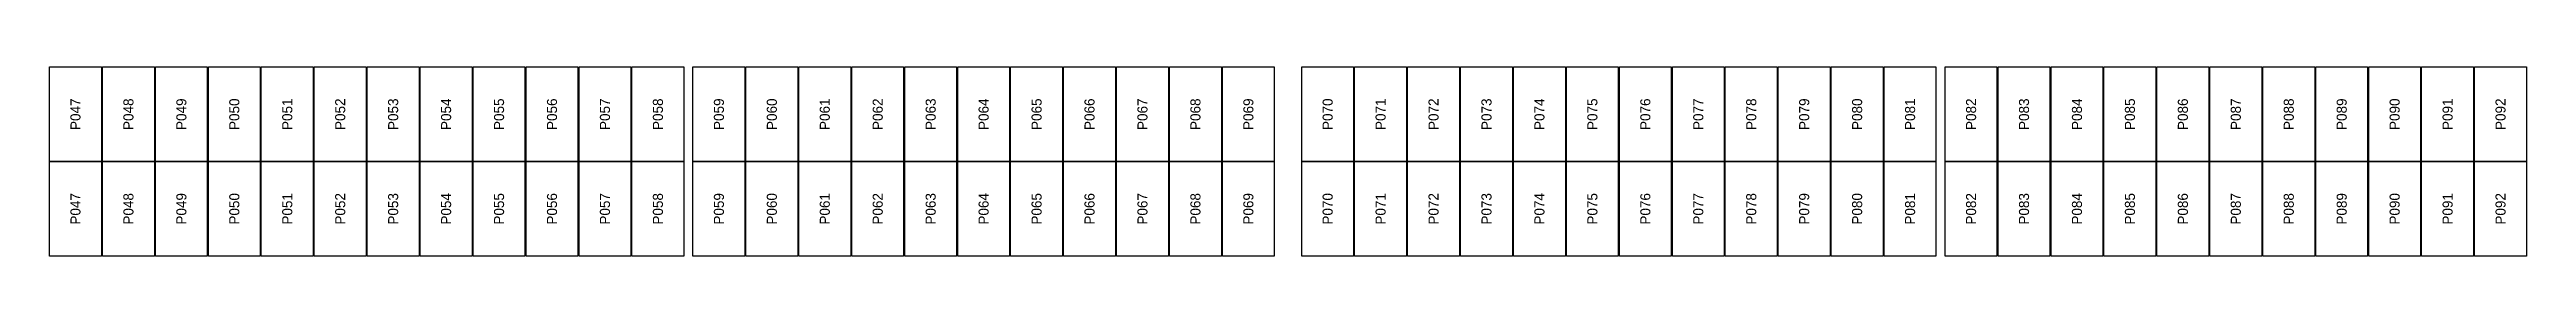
# Model space of a CAD drawing. Extents: x 296295 to 296770, y 651564 to 652121.
# Drawn here: x 296639.1 to 296693.3, y 651734.8 to 651738.9 of the extents above; entities that cross this region are included whole.
import ezdxf
from ezdxf.enums import TextEntityAlignment as Align

# ---------------------------------------------------------------- set-up
doc = ezdxf.new("R2010")
doc.units = 0

msp = doc.modelspace()

# ---------------------------------------------------------------- texts
at = {"layer": 'PANEL_POSITION'}
for s, p in [('P047', (296639.675, 651737.857)), ('P048', (296640.833, 651737.857)), ('P049', (296641.991, 651737.857)), ('P050', (296643.149, 651737.857)), ('P051', (296644.307, 651737.857)), ('P052', (296645.465, 651737.857)), ('P053', (296646.623, 651737.857)), ('P054', (296647.781, 651737.857)), ('P055', (296648.939, 651737.857)), ('P056', (296650.097, 651737.857)), ('P057', (296651.255, 651737.857)), ('P058', (296652.413, 651737.857)), ('P059', (296653.747, 651737.857)), ('P060', (296654.905, 651737.857)), ('P061', (296656.063, 651737.857)), ('P062', (296657.221, 651737.857)), ('P063', (296658.379, 651737.857)), ('P064', (296659.537, 651737.857)), ('P065', (296660.695, 651737.857)), ('P066', (296661.853, 651737.857)), ('P067', (296663.011, 651737.857)), ('P068', (296664.169, 651737.857)), ('P069', (296665.327, 651737.857)), ('P070', (296667.061, 651737.857)), ('P071', (296668.219, 651737.857)), ('P072', (296669.377, 651737.857)), ('P073', (296670.535, 651737.857)), ('P074', (296671.693, 651737.857)), ('P075', (296672.851, 651737.857)), ('P076', (296674.009, 651737.857)), ('P077', (296675.167, 651737.857)), ('P078', (296676.325, 651737.857)), ('P079', (296677.483, 651737.857)), ('P080', (296678.641, 651737.857)), ('P081', (296679.799, 651737.857)), ('P082', (296681.133, 651737.857)), ('P083', (296682.291, 651737.857)), ('P084', (296683.449, 651737.857)), ('P085', (296684.607, 651737.857)), ('P086', (296685.765, 651737.857)), ('P087', (296686.923, 651737.857)), ('P088', (296688.081, 651737.857)), ('P089', (296689.239, 651737.857)), ('P090', (296690.397, 651737.857)), ('P091', (296691.555, 651737.857)), ('P092', (296692.713, 651737.857)), ('P047', (296639.675, 651735.794)), ('P048', (296640.833, 651735.794)), ('P049', (296641.991, 651735.794)), ('P050', (296643.149, 651735.794)), ('P051', (296644.307, 651735.794)), ('P052', (296645.465, 651735.794)), ('P053', (296646.623, 651735.794)), ('P054', (296647.781, 651735.794)), ('P055', (296648.939, 651735.794)), ('P056', (296650.097, 651735.794)), ('P057', (296651.255, 651735.794)), ('P058', (296652.413, 651735.794)), ('P059', (296653.747, 651735.794)), ('P060', (296654.905, 651735.794)), ('P061', (296656.063, 651735.794)), ('P062', (296657.221, 651735.794)), ('P063', (296658.379, 651735.794)), ('P064', (296659.537, 651735.794)), ('P065', (296660.695, 651735.794)), ('P066', (296661.853, 651735.794)), ('P067', (296663.011, 651735.794)), ('P068', (296664.169, 651735.794)), ('P069', (296665.327, 651735.794)), ('P070', (296667.061, 651735.794)), ('P071', (296668.219, 651735.794)), ('P072', (296669.377, 651735.794)), ('P073', (296670.535, 651735.794)), ('P074', (296671.693, 651735.794)), ('P075', (296672.851, 651735.794)), ('P076', (296674.009, 651735.794)), ('P077', (296675.167, 651735.794)), ('P078', (296676.325, 651735.794)), ('P079', (296677.483, 651735.794)), ('P080', (296678.641, 651735.794)), ('P081', (296679.799, 651735.794)), ('P082', (296681.133, 651735.794)), ('P083', (296682.291, 651735.794)), ('P084', (296683.449, 651735.794)), ('P085', (296684.607, 651735.794)), ('P086', (296685.765, 651735.794)), ('P087', (296686.923, 651735.794)), ('P088', (296688.081, 651735.794)), ('P089', (296689.239, 651735.794)), ('P090', (296690.397, 651735.794)), ('P091', (296691.555, 651735.794)), ('P092', (296692.713, 651735.794))]:
    msp.add_text(s, height=0.22, rotation=90, dxfattribs=at).set_placement(p, align=Align.MIDDLE_CENTER)

# ---------------------------------------------------------------- linework, layer by layer
at = {"layer": 'PANELS_MASTER'}
for points in [[(296639.108, 651738.889), (296640.242, 651738.889), (296640.242, 651736.826), (296639.108, 651736.826)], [(296640.266, 651738.889), (296641.4, 651738.889), (296641.4, 651736.826), (296640.266, 651736.826)], [(296641.424, 651738.889), (296642.558, 651738.889), (296642.558, 651736.826), (296641.424, 651736.826)], [(296642.582, 651738.889), (296643.716, 651738.889), (296643.716, 651736.826), (296642.582, 651736.826)], [(296643.74, 651738.889), (296644.874, 651738.889), (296644.874, 651736.826), (296643.74, 651736.826)], [(296644.898, 651738.889), (296646.032, 651738.889), (296646.032, 651736.826), (296644.898, 651736.826)], [(296646.056, 651738.889), (296647.19, 651738.889), (296647.19, 651736.826), (296646.056, 651736.826)], [(296647.214, 651738.889), (296648.348, 651738.889), (296648.348, 651736.826), (296647.214, 651736.826)], [(296648.372, 651738.889), (296649.506, 651738.889), (296649.506, 651736.826), (296648.372, 651736.826)], [(296649.53, 651738.889), (296650.664, 651738.889), (296650.664, 651736.826), (296649.53, 651736.826)], [(296650.688, 651738.889), (296651.822, 651738.889), (296651.822, 651736.826), (296650.688, 651736.826)], [(296651.846, 651738.889), (296652.98, 651738.889), (296652.98, 651736.826), (296651.846, 651736.826)], [(296653.18, 651738.889), (296654.314, 651738.889), (296654.314, 651736.826), (296653.18, 651736.826)], [(296654.338, 651738.889), (296655.472, 651738.889), (296655.472, 651736.826), (296654.338, 651736.826)], [(296655.496, 651738.889), (296656.63, 651738.889), (296656.63, 651736.826), (296655.496, 651736.826)], [(296656.654, 651738.889), (296657.788, 651738.889), (296657.788, 651736.826), (296656.654, 651736.826)], [(296657.812, 651738.889), (296658.946, 651738.889), (296658.946, 651736.826), (296657.812, 651736.826)], [(296658.97, 651738.889), (296660.104, 651738.889), (296660.104, 651736.826), (296658.97, 651736.826)], [(296660.128, 651738.889), (296661.262, 651738.889), (296661.262, 651736.826), (296660.128, 651736.826)], [(296661.286, 651738.889), (296662.42, 651738.889), (296662.42, 651736.826), (296661.286, 651736.826)], [(296662.444, 651738.889), (296663.578, 651738.889), (296663.578, 651736.826), (296662.444, 651736.826)], [(296663.602, 651738.889), (296664.736, 651738.889), (296664.736, 651736.826), (296663.602, 651736.826)], [(296664.76, 651738.889), (296665.894, 651738.889), (296665.894, 651736.826), (296664.76, 651736.826)], [(296666.494, 651738.889), (296667.628, 651738.889), (296667.628, 651736.826), (296666.494, 651736.826)], [(296667.652, 651738.889), (296668.786, 651738.889), (296668.786, 651736.826), (296667.652, 651736.826)], [(296668.81, 651738.889), (296669.944, 651738.889), (296669.944, 651736.826), (296668.81, 651736.826)], [(296669.968, 651738.889), (296671.102, 651738.889), (296671.102, 651736.826), (296669.968, 651736.826)], [(296671.126, 651738.889), (296672.26, 651738.889), (296672.26, 651736.826), (296671.126, 651736.826)], [(296672.284, 651738.889), (296673.418, 651738.889), (296673.418, 651736.826), (296672.284, 651736.826)], [(296673.442, 651738.889), (296674.576, 651738.889), (296674.576, 651736.826), (296673.442, 651736.826)], [(296674.6, 651738.889), (296675.734, 651738.889), (296675.734, 651736.826), (296674.6, 651736.826)], [(296675.758, 651738.889), (296676.892, 651738.889), (296676.892, 651736.826), (296675.758, 651736.826)], [(296676.916, 651738.889), (296678.05, 651738.889), (296678.05, 651736.826), (296676.916, 651736.826)], [(296678.074, 651738.889), (296679.208, 651738.889), (296679.208, 651736.826), (296678.074, 651736.826)], [(296679.232, 651738.889), (296680.366, 651738.889), (296680.366, 651736.826), (296679.232, 651736.826)], [(296680.566, 651738.889), (296681.7, 651738.889), (296681.7, 651736.826), (296680.566, 651736.826)], [(296681.724, 651738.889), (296682.858, 651738.889), (296682.858, 651736.826), (296681.724, 651736.826)], [(296682.882, 651738.889), (296684.016, 651738.889), (296684.016, 651736.826), (296682.882, 651736.826)], [(296684.04, 651738.889), (296685.174, 651738.889), (296685.174, 651736.826), (296684.04, 651736.826)], [(296685.198, 651738.889), (296686.332, 651738.889), (296686.332, 651736.826), (296685.198, 651736.826)], [(296686.356, 651738.889), (296687.49, 651738.889), (296687.49, 651736.826), (296686.356, 651736.826)], [(296687.514, 651738.889), (296688.648, 651738.889), (296688.648, 651736.826), (296687.514, 651736.826)], [(296688.672, 651738.889), (296689.806, 651738.889), (296689.806, 651736.826), (296688.672, 651736.826)], [(296689.83, 651738.889), (296690.964, 651738.889), (296690.964, 651736.826), (296689.83, 651736.826)], [(296690.988, 651738.889), (296692.122, 651738.889), (296692.122, 651736.826), (296690.988, 651736.826)], [(296692.146, 651738.889), (296693.28, 651738.889), (296693.28, 651736.826), (296692.146, 651736.826)], [(296639.108, 651736.826), (296640.242, 651736.826), (296640.242, 651734.763), (296639.108, 651734.763)], [(296640.266, 651736.826), (296641.4, 651736.826), (296641.4, 651734.763), (296640.266, 651734.763)], [(296641.424, 651736.826), (296642.558, 651736.826), (296642.558, 651734.763), (296641.424, 651734.763)], [(296642.582, 651736.826), (296643.716, 651736.826), (296643.716, 651734.763), (296642.582, 651734.763)], [(296643.74, 651736.826), (296644.874, 651736.826), (296644.874, 651734.763), (296643.74, 651734.763)], [(296644.898, 651736.826), (296646.032, 651736.826), (296646.032, 651734.763), (296644.898, 651734.763)], [(296646.056, 651736.826), (296647.19, 651736.826), (296647.19, 651734.763), (296646.056, 651734.763)], [(296647.214, 651736.826), (296648.348, 651736.826), (296648.348, 651734.763), (296647.214, 651734.763)], [(296648.372, 651736.826), (296649.506, 651736.826), (296649.506, 651734.763), (296648.372, 651734.763)], [(296649.53, 651736.826), (296650.664, 651736.826), (296650.664, 651734.763), (296649.53, 651734.763)], [(296650.688, 651736.826), (296651.822, 651736.826), (296651.822, 651734.763), (296650.688, 651734.763)], [(296651.846, 651736.826), (296652.98, 651736.826), (296652.98, 651734.763), (296651.846, 651734.763)], [(296653.18, 651736.826), (296654.314, 651736.826), (296654.314, 651734.763), (296653.18, 651734.763)], [(296654.338, 651736.826), (296655.472, 651736.826), (296655.472, 651734.763), (296654.338, 651734.763)], [(296655.496, 651736.826), (296656.63, 651736.826), (296656.63, 651734.763), (296655.496, 651734.763)], [(296656.654, 651736.826), (296657.788, 651736.826), (296657.788, 651734.763), (296656.654, 651734.763)], [(296657.812, 651736.826), (296658.946, 651736.826), (296658.946, 651734.763), (296657.812, 651734.763)], [(296658.97, 651736.826), (296660.104, 651736.826), (296660.104, 651734.763), (296658.97, 651734.763)], [(296660.128, 651736.826), (296661.262, 651736.826), (296661.262, 651734.763), (296660.128, 651734.763)], [(296661.286, 651736.826), (296662.42, 651736.826), (296662.42, 651734.763), (296661.286, 651734.763)], [(296662.444, 651736.826), (296663.578, 651736.826), (296663.578, 651734.763), (296662.444, 651734.763)], [(296663.602, 651736.826), (296664.736, 651736.826), (296664.736, 651734.763), (296663.602, 651734.763)], [(296664.76, 651736.826), (296665.894, 651736.826), (296665.894, 651734.763), (296664.76, 651734.763)], [(296666.494, 651736.826), (296667.628, 651736.826), (296667.628, 651734.763), (296666.494, 651734.763)], [(296667.652, 651736.826), (296668.786, 651736.826), (296668.786, 651734.763), (296667.652, 651734.763)], [(296668.81, 651736.826), (296669.944, 651736.826), (296669.944, 651734.763), (296668.81, 651734.763)], [(296669.968, 651736.826), (296671.102, 651736.826), (296671.102, 651734.763), (296669.968, 651734.763)], [(296671.126, 651736.826), (296672.26, 651736.826), (296672.26, 651734.763), (296671.126, 651734.763)], [(296672.284, 651736.826), (296673.418, 651736.826), (296673.418, 651734.763), (296672.284, 651734.763)], [(296673.442, 651736.826), (296674.576, 651736.826), (296674.576, 651734.763), (296673.442, 651734.763)], [(296674.6, 651736.826), (296675.734, 651736.826), (296675.734, 651734.763), (296674.6, 651734.763)], [(296675.758, 651736.826), (296676.892, 651736.826), (296676.892, 651734.763), (296675.758, 651734.763)], [(296676.916, 651736.826), (296678.05, 651736.826), (296678.05, 651734.763), (296676.916, 651734.763)], [(296678.074, 651736.826), (296679.208, 651736.826), (296679.208, 651734.763), (296678.074, 651734.763)], [(296679.232, 651736.826), (296680.366, 651736.826), (296680.366, 651734.763), (296679.232, 651734.763)], [(296680.566, 651736.826), (296681.7, 651736.826), (296681.7, 651734.763), (296680.566, 651734.763)], [(296681.724, 651736.826), (296682.858, 651736.826), (296682.858, 651734.763), (296681.724, 651734.763)], [(296682.882, 651736.826), (296684.016, 651736.826), (296684.016, 651734.763), (296682.882, 651734.763)], [(296684.04, 651736.826), (296685.174, 651736.826), (296685.174, 651734.763), (296684.04, 651734.763)], [(296685.198, 651736.826), (296686.332, 651736.826), (296686.332, 651734.763), (296685.198, 651734.763)], [(296686.356, 651736.826), (296687.49, 651736.826), (296687.49, 651734.763), (296686.356, 651734.763)], [(296687.514, 651736.826), (296688.648, 651736.826), (296688.648, 651734.763), (296687.514, 651734.763)], [(296688.672, 651736.826), (296689.806, 651736.826), (296689.806, 651734.763), (296688.672, 651734.763)], [(296689.83, 651736.826), (296690.964, 651736.826), (296690.964, 651734.763), (296689.83, 651734.763)], [(296690.988, 651736.826), (296692.122, 651736.826), (296692.122, 651734.763), (296690.988, 651734.763)], [(296692.146, 651736.826), (296693.28, 651736.826), (296693.28, 651734.763), (296692.146, 651734.763)]]:
    msp.add_lwpolyline(points, close=True, dxfattribs=at)

msp.set_redraw_order([(e.dxf.handle, doc.entitydb.next_handle()) for e in msp.query("TEXT MTEXT ATTDEF DIMENSION ARC_DIMENSION")])  # texts and dimensions are drawn at this point

doc.saveas('drawing.dxf')
